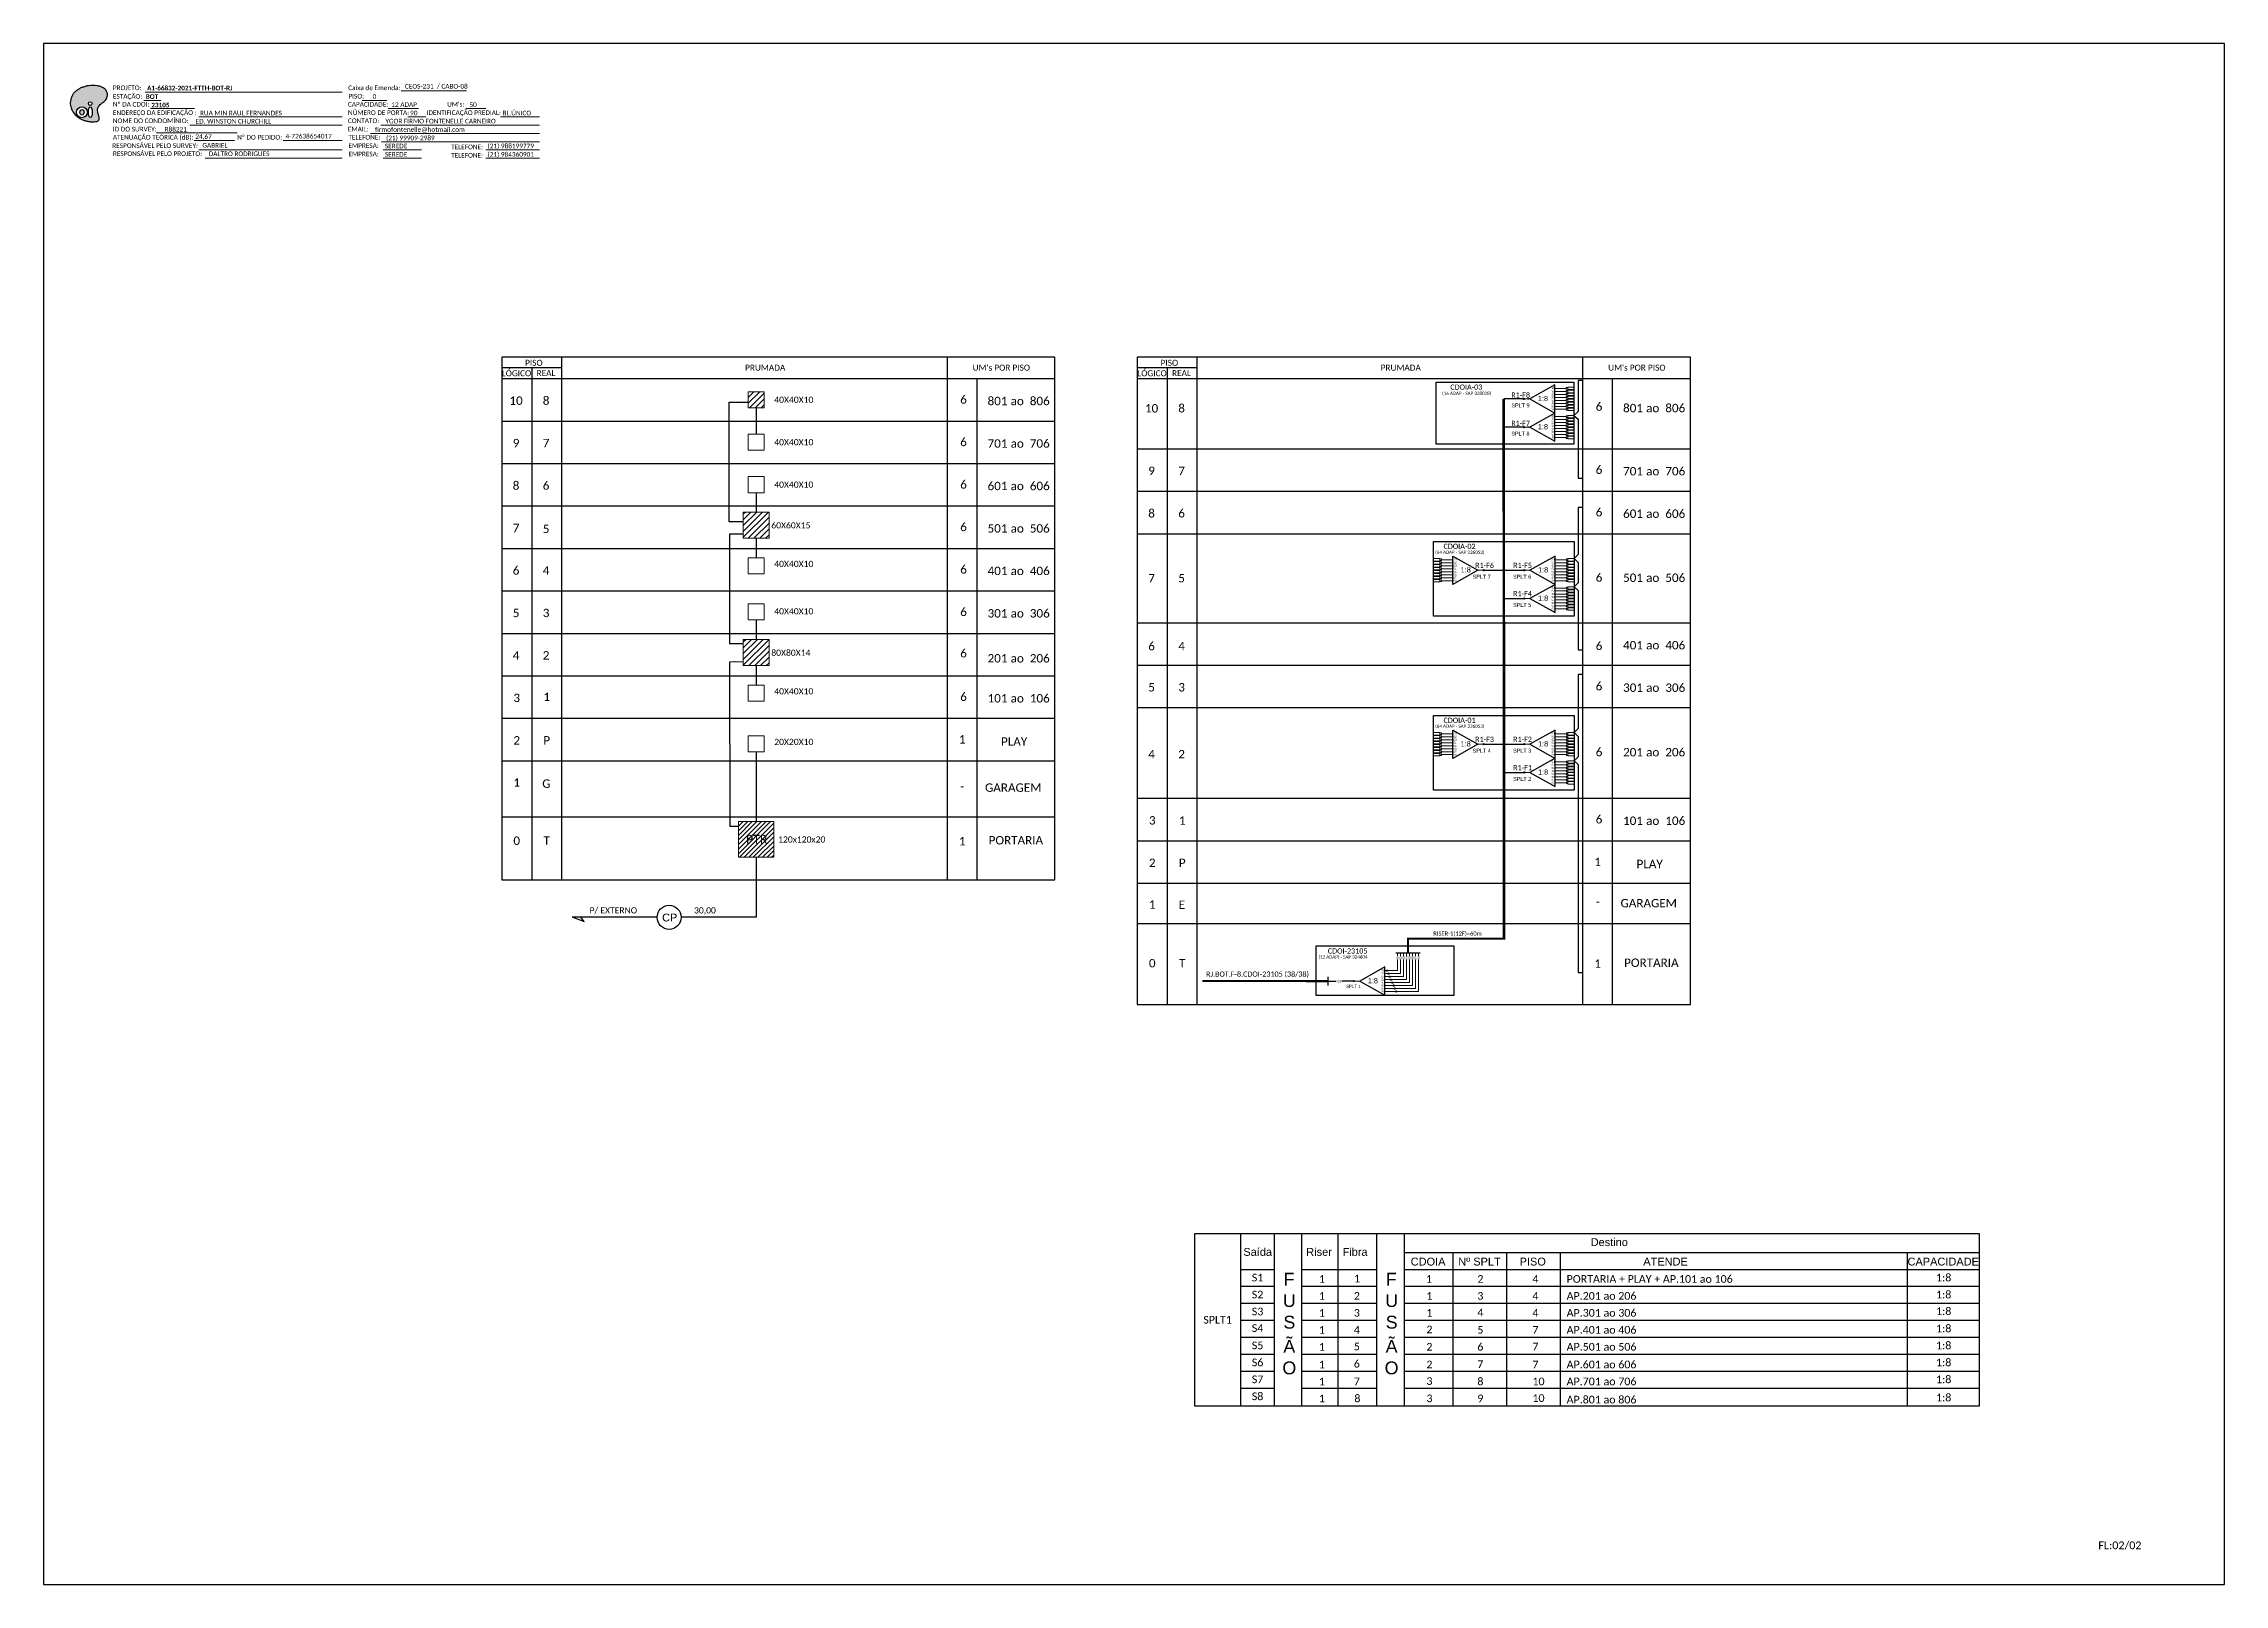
# Model space of a CAD drawing. Header units: metres. Extents: x -1286 to 415, y -500 to 94.
# Drawn here: x -426 to 415, y -500 to 94 of the extents above; entities that cross this region are included whole.
import ezdxf
from ezdxf.enums import TextEntityAlignment as Align

# ---------------------------------------------------------------- set-up
doc = ezdxf.new("R2010")
doc.units = ezdxf.units.M
doc.layers.add('10.1-Caixas Subterrâneas', color=5, linetype='Continuous')
doc.styles.add('ARIAL', font='arial.ttf')
doc.styles.add('WMF-Calibri0', font='calibri.ttf')
doc.styles.add('WMF-Calibri1', font='calibrib.ttf')
pattern_1 = [(45, (-5708.7246, 3131.9679), (-1.122532, 1.122532), [])]

# ---------------------------------------------------------------- blocks, each defined once
blk = doc.blocks.new('SPLT_1-8_DIV_DIR')
h = blk.add_hatch(color=3)
h.dxf.hatch_style = 1
edge = h.paths.add_edge_path()
edge.add_arc((12.77, 4.04), 0.242, 0, 360)
h = blk.add_hatch(color=3)
h.dxf.hatch_style = 1
edge = h.paths.add_edge_path()
edge.add_arc((13.27, 2.88), 0.242, 0, 360)
h = blk.add_hatch(color=3)
h.dxf.hatch_style = 1
edge = h.paths.add_edge_path()
edge.add_arc((13.77, 1.73), 0.242, 0, 360)
h = blk.add_hatch(color=3)
h.dxf.hatch_style = 1
edge = h.paths.add_edge_path()
edge.add_arc((14.27, 0.58), 0.242, 0, 360)
h = blk.add_hatch(color=3)
h.dxf.hatch_style = 1
edge = h.paths.add_edge_path()
edge.add_arc((14.77, -0.58), 0.242, 0, 360)
h = blk.add_hatch(color=3)
h.dxf.hatch_style = 1
edge = h.paths.add_edge_path()
edge.add_arc((15.27, -1.73), 0.242, 0, 360)
h = blk.add_hatch(color=3)
h.dxf.hatch_style = 1
edge = h.paths.add_edge_path()
edge.add_arc((15.77, -2.88), 0.242, 0, 360)
h = blk.add_hatch(color=3)
h.dxf.hatch_style = 1
edge = h.paths.add_edge_path()
edge.add_arc((16.27, -4.04), 0.242, 0, 360)
at = {"color": 1, "lineweight": 0}
blk.add_lwpolyline([(2.22, 0), (0, 0)], dxfattribs=at)
at = {"color": 1}
blk.add_lwpolyline([(11.89, 5.45), (2.22, 0), (11.89, -5.45), (11.89, 5.45)], dxfattribs=at)
at = {"color": 7, "lineweight": 0}
for points in [[(12.77, 4.04), (11.89, 4.04)], [(11.89, 2.88), (13.27, 2.88)], [(11.89, 1.73), (13.77, 1.73)], [(11.89, 0.58), (14.27, 0.58)], [(11.89, -0.58), (14.77, -0.58)], [(11.89, -1.73), (15.27, -1.73)], [(11.89, -2.88), (15.77, -2.88)], [(11.89, -4.04), (16.27, -4.04)]]:
    blk.add_lwpolyline(points, dxfattribs=at)
at = {"color": 3}
for centre in [(12.77, 4.04), (13.27, 2.88), (13.77, 1.73), (14.27, 0.58), (14.77, -0.58), (15.27, -1.73), (15.77, -2.88), (16.27, -4.04)]:
    blk.add_circle(centre, 0.242, dxfattribs=at)
at = {"color": 1, "style": 'ARIAL'}
for s, height, p in [('1:8', 2, (5.35, -0.85)), ('S1', 0.75, (10.52, 3.77)), ('S2', 0.75, (10.52, 2.58)), ('S3', 0.75, (10.52, 1.37)), ('S4', 0.75, (10.52, 0.19)), ('S5', 0.75, (10.52, -1.02)), ('S6', 0.75, (10.52, -2.14)), ('S7', 0.75, (10.52, -3.24)), ('S8', 0.75, (10.52, -4.36))]:
    blk.add_text(s, height=height, dxfattribs=at).set_placement(p)
blk = doc.blocks.new('SPLT_1-8_SC-APC')
at = {"color": 1, "lineweight": 0}
blk.add_lwpolyline([(-17.04, -7.55), (-19.26, -7.55)], dxfattribs=at)
at = {"color": 1}
blk.add_lwpolyline([(-7.37, -2.1), (-17.04, -7.55), (-7.37, -13), (-7.37, -2.1)], dxfattribs=at)
at = {"color": 3, "lineweight": 0}
for points in [[(-2.99, -3.51), (-7.37, -3.51)], [(-7.37, -4.66), (-2.99, -4.66)], [(-7.37, -5.82), (-2.99, -5.82)], [(-7.37, -6.97), (-2.99, -6.97)], [(-7.37, -8.12), (-2.99, -8.12)], [(-2.41, -3.02), (-2.41, -4)], [(-2.41, -3.02), (0, -3.02)], [(-2.41, -4), (0, -4)], [(-2.41, -4.17), (-2.41, -5.16)], [(-2.41, -4.17), (0, -4.17)], [(-2.41, -5.16), (0, -5.16)], [(-2.41, -5.32), (-2.41, -6.31)], [(-2.41, -5.32), (0, -5.32)], [(-2.41, -6.31), (0, -6.31)], [(-2.41, -6.48), (-2.41, -7.46)], [(-2.41, -6.48), (0, -6.48)], [(-2.41, -7.46), (0, -7.46)], [(-2.41, -7.63), (-2.41, -8.62)], [(-2.41, -7.63), (0, -7.63)], [(-7.37, -9.28), (-2.99, -9.28)], [(-7.37, -10.43), (-2.99, -10.43)], [(-7.37, -11.58), (-2.99, -11.58)], [(-2.41, -8.62), (0, -8.62)], [(-2.41, -8.78), (-2.41, -9.77)], [(-2.41, -8.78), (0, -8.78)], [(-2.41, -9.77), (0, -9.77)], [(-2.41, -9.94), (-2.41, -10.92)], [(-2.41, -9.94), (0, -9.94)], [(-2.41, -10.92), (0, -10.92)], [(-2.41, -11.09), (-2.41, -12.08)], [(-2.41, -11.09), (0, -11.09)], [(-2.41, -12.08), (0, -12.08)]]:
    blk.add_lwpolyline(points, dxfattribs=at)
for points in [[(-2.99, -3.22), (-2.41, -3.22), (-2.41, -3.8), (-2.99, -3.8)], [(-2.99, -4.38), (-2.41, -4.38), (-2.41, -4.95), (-2.99, -4.95)], [(-2.99, -5.53), (-2.41, -5.53), (-2.41, -6.1), (-2.99, -6.1)], [(-2.99, -6.68), (-2.41, -6.68), (-2.41, -7.26), (-2.99, -7.26)], [(-2.99, -7.84), (-2.41, -7.84), (-2.41, -8.41), (-2.99, -8.41)], [(-2.99, -8.99), (-2.41, -8.99), (-2.41, -9.56), (-2.99, -9.56)], [(-2.99, -10.14), (-2.41, -10.14), (-2.41, -10.72), (-2.99, -10.72)], [(-2.99, -11.3), (-2.41, -11.3), (-2.41, -11.87), (-2.99, -11.87)]]:
    blk.add_lwpolyline(points, close=True, dxfattribs=at)
at = {"color": 1, "style": 'ARIAL'}
for s, height, p in [('1:8', 2, (-13.91, -8.4)), ('S1', 0.75, (-8.74, -3.78)), ('S2', 0.75, (-8.74, -4.97)), ('S3', 0.75, (-8.74, -6.18)), ('S4', 0.75, (-8.74, -7.36)), ('S5', 0.75, (-8.74, -8.57)), ('S6', 0.75, (-8.74, -9.69)), ('S7', 0.75, (-8.74, -10.78)), ('S8', 0.75, (-8.74, -11.9))]:
    blk.add_text(s, height=height, dxfattribs=at).set_placement(p)
blk = doc.blocks.new('SPLITTER_')
blk.add_point((0, 0))
at = {"style": 'ARIAL', "flags": 4}
blk.add_attdef('SPLT', (0, -3.26), '', height=1.5, dxfattribs=at)
blk = doc.blocks.new('SPLT_1-8_SC-APC_ESQ')
at = {"color": 3, "lineweight": 0}
for points in [[(2.41, -3.02), (0, -3.02)], [(2.41, -4), (0, -4)], [(2.41, -4.17), (0, -4.17)], [(2.41, -5.16), (0, -5.16)], [(2.41, -5.32), (0, -5.32)], [(2.41, -6.31), (0, -6.31)], [(2.41, -6.48), (0, -6.48)], [(2.41, -7.46), (0, -7.46)], [(2.41, -7.63), (0, -7.63)], [(2.41, -3.02), (2.41, -4)], [(2.41, -4.17), (2.41, -5.16)], [(2.41, -5.32), (2.41, -6.31)], [(2.41, -6.48), (2.41, -7.46)], [(2.41, -7.63), (2.41, -8.62)], [(2.99, -3.51), (7.37, -3.51)], [(7.37, -4.66), (2.99, -4.66)], [(7.37, -5.82), (2.99, -5.82)], [(7.37, -6.97), (2.99, -6.97)], [(7.37, -8.12), (2.99, -8.12)], [(2.41, -8.62), (0, -8.62)], [(2.41, -8.78), (0, -8.78)], [(2.41, -9.77), (0, -9.77)], [(2.41, -9.94), (0, -9.94)], [(2.41, -10.92), (0, -10.92)], [(2.41, -11.09), (0, -11.09)], [(2.41, -12.08), (0, -12.08)], [(2.41, -8.78), (2.41, -9.77)], [(2.41, -9.94), (2.41, -10.92)], [(2.41, -11.09), (2.41, -12.08)], [(7.37, -9.28), (2.99, -9.28)], [(7.37, -10.43), (2.99, -10.43)], [(7.37, -11.58), (2.99, -11.58)]]:
    blk.add_lwpolyline(points, dxfattribs=at)
for points in [[(2.99, -3.22), (2.41, -3.22), (2.41, -3.8), (2.99, -3.8)], [(2.99, -4.38), (2.41, -4.38), (2.41, -4.95), (2.99, -4.95)], [(2.99, -5.53), (2.41, -5.53), (2.41, -6.1), (2.99, -6.1)], [(2.99, -6.68), (2.41, -6.68), (2.41, -7.26), (2.99, -7.26)], [(2.99, -7.84), (2.41, -7.84), (2.41, -8.41), (2.99, -8.41)], [(2.99, -8.99), (2.41, -8.99), (2.41, -9.56), (2.99, -9.56)], [(2.99, -10.14), (2.41, -10.14), (2.41, -10.72), (2.99, -10.72)], [(2.99, -11.3), (2.41, -11.3), (2.41, -11.87), (2.99, -11.87)]]:
    blk.add_lwpolyline(points, close=True, dxfattribs=at)
at = {"color": 1}
blk.add_lwpolyline([(7.37, -2.1), (17.04, -7.55), (7.37, -13), (7.37, -2.1)], dxfattribs=at)
at = {"color": 1, "lineweight": 0}
blk.add_lwpolyline([(17.04, -7.55), (19.26, -7.55)], dxfattribs=at)
at = {"color": 1, "style": 'ARIAL'}
for s, height, p in [('S5', 0.75, (7.55, -8.57)), ('S3', 0.75, (7.55, -6.18)), ('S4', 0.75, (7.55, -7.36)), ('S2', 0.75, (7.56, -4.97)), ('S1', 0.75, (7.7, -3.78)), ('1:8', 2, (10.45, -8.4)), ('S6', 0.75, (7.55, -9.69)), ('S7', 0.75, (7.55, -10.78)), ('S8', 0.75, (7.55, -11.9))]:
    blk.add_text(s, height=height, dxfattribs=at).set_placement(p)
blk = doc.blocks.new('OI')
h = blk.add_hatch(color=40)
edge = h.paths.add_edge_path()
edge.add_spline(control_points=[(4.35, -0.67), (3.92, -0.99), (3.26, -1.5), (2.81, -2.59), (2.9, -3.5), (3.06, -4.27), (3.31, -4.85), (3.37, -5.39), (3.4, -5.88), (3.2, -6.4), (2.54, -6.61), (1.65, -6.63), (0.55, -6.67), (-0.56, -6.42), (-1.61, -6.14), (-2.77, -5.61), (-3.92, -4.77), (-4.89, -3.7), (-5.34, -2.65), (-5.6, -1.94), (-5.85, -0.96), (-5.71, 0.47), (-5.1, 2.02), (-4.14, 3.02), (-3.3, 3.61), (-2.37, 4.16), (-1.36, 4.44), (-0.56, 4.7), (0.79, 4.85), (2.24, 4.97), (3.79, 4.57), (4.67, 4.21), (5.44, 3.65), (5.76, 2.99), (6.03, 2.21), (6.01, 1.46), (5.72, 0.64), (5.31, 0.08), (4.88, -0.38), (4.51, -0.55), (4.35, -0.67)], knot_values=[0, 0, 0, 0, 1.60434, 2.417191, 3.427595, 4.282808, 4.776746, 5.304182, 5.888771, 6.258406, 6.858137, 7.79129, 8.986195, 10.124242, 11.187857, 12.242908, 13.953784, 15.414161, 16.515391, 17.349188, 17.675853, 19.552021, 21.515531, 22.568638, 23.63245, 24.621084, 25.782718, 26.745347, 27.142653, 29.870543, 31.004649, 31.921532, 32.709589, 33.801391, 34.042471, 35.192333, 35.971461, 36.628871, 37.254359, 37.836911, 37.836911, 37.836911, 37.836911], degree=3, periodic=0)
h.paths.add_polyline_path([(1.13, -0.87, -1), (-0.04, -0.87, -1)], flags=16)
edge = h.paths.add_edge_path(flags=16)
edge.add_ellipse((0.56, -3.59), major_axis=(-0.02, 1.71), ratio=0.361305, start_angle=0, end_angle=360)
h.paths.add_polyline_path([(-0.36, -3.62, -1), (-3.8, -3.62, -1)], flags=16)
edge = h.paths.add_edge_path(flags=0)
edge.add_ellipse((-2.08, -3.62), major_axis=(0, 0.885), ratio=0.758294, start_angle=0, end_angle=360)
at = {"color": 40}
for centre, radius in [((-2.08, -3.62), 1.72), ((0.54, -0.87), 0.587)]:
    blk.add_circle(centre, radius, dxfattribs=at)
blk.add_ellipse((-2.08, -3.62), major_axis=(0, 0.885), ratio=0.758294, start_param=-3.141592653589792, end_param=3.141592653589792, dxfattribs=at)
blk.add_ellipse((0.56, -3.59), major_axis=(-0.02, 1.71), ratio=0.361305, dxfattribs=at)
at = {"color": 40, "start_tangent": (-0.800898, -0.598801), "end_tangent": (-0.800898, -0.598801)}
blk.add_spline([(4.35, -0.67), (3.2, -1.78), (2.9, -2.54), (2.92, -3.55), (3.12, -4.38), (3.28, -4.85), (3.37, -5.37), (3.35, -5.95), (3.2, -6.29), (2.66, -6.55), (1.73, -6.63), (0.54, -6.62), (-0.58, -6.41), (-1.6, -6.11), (-2.56, -5.67), (-3.95, -4.67), (-4.89, -3.56), (-5.37, -2.56), (-5.64, -1.78), (-5.72, -1.46), (-5.63, 0.42), (-4.84, 2.22), (-4.13, 2.99), (-3.27, 3.62), (-2.4, 4.09), (-1.3, 4.47), (-0.37, 4.72), (0.02, 4.77), (2.75, 4.8), (3.85, 4.53), (4.69, 4.16), (5.31, 3.68), (5.85, 2.73), (5.93, 2.5), (5.94, 1.35), (5.67, 0.62), (5.29, 0.08), (4.84, -0.36), (4.35, -0.67)], degree=3, dxfattribs=at)

msp = doc.modelspace()

# ---------------------------------------------------------------- hatches: boundary and pattern name
h = msp.add_hatch()
h.set_pattern_fill('LINE', color=1, scale=0.5, angle=45)
h.paths.add_polyline_path([(-148.31, -39.99), (-154.44, -39.99), (-154.44, -46.2), (-148.31, -46.2)])
h = msp.add_hatch(color=3)
h.dxf.hatch_style = 1
edge = h.paths.add_edge_path()
edge.add_arc((144.79, -42.76), 0.256, 0, 360)
h = msp.add_hatch(color=3)
h.dxf.hatch_style = 1
edge = h.paths.add_edge_path()
edge.add_arc((144.79, -53.66), 0.256, 0, 360)
h = msp.add_hatch()
h.set_pattern_fill('LINE', color=1, scale=0.5, angle=45)
h.set_pattern_definition(pattern_1)
h.paths.add_polyline_path([(-156.33, -96.46), (-146.42, -96.46), (-146.42, -86.42), (-156.33, -86.42)])
h = msp.add_hatch(color=3)
h.dxf.hatch_style = 1
edge = h.paths.add_edge_path()
edge.add_arc((129.14, -108.82), 0.256, 0, 360)
h = msp.add_hatch(color=3)
h.dxf.hatch_style = 1
edge = h.paths.add_edge_path()
edge.add_arc((144.86, -108.82), 0.256, 0, 360)
h = msp.add_hatch(color=3)
h.dxf.hatch_style = 1
edge = h.paths.add_edge_path()
edge.add_arc((144.86, -119.72), 0.256, 0, 360)
h = msp.add_hatch()
h.set_pattern_fill('LINE', color=1, scale=0.5, angle=45)
h.set_pattern_definition(pattern_1)
h.paths.add_polyline_path([(-156.33, -145.58), (-146.42, -145.58), (-146.42, -135.54), (-156.33, -135.54)])
h = msp.add_hatch(color=3)
h.dxf.hatch_style = 1
edge = h.paths.add_edge_path()
edge.add_arc((129.14, -175.89), 0.256, 0, 360)
h = msp.add_hatch(color=3)
h.dxf.hatch_style = 1
edge = h.paths.add_edge_path()
edge.add_arc((144.86, -175.89), 0.256, 0, 360)
h = msp.add_hatch(color=3)
h.dxf.hatch_style = 1
edge = h.paths.add_edge_path()
edge.add_arc((144.86, -186.79), 0.256, 0, 360)
h = msp.add_hatch()
h.set_pattern_fill('ANSI31', color=1, scale=10, style=0)
h.set_pattern_definition([(45, (-769.779, -603.4579), (-0.8838835, 0.8838835), [])])
h.paths.add_polyline_path([(-158.16, -219.49), (-144.59, -219.49), (-144.59, -205.74), (-158.16, -205.74)])
h.paths.add_polyline_path([(-156.16, -215.14), (-146.07, -215.14), (-146.07, -209.99), (-156.16, -209.99)], flags=24)
h = msp.add_hatch(color=3)
h.dxf.hatch_style = 1
edge = h.paths.add_edge_path()
edge.add_arc((79.17, -267.24), 0.205, 0, 360)

# ---------------------------------------------------------------- linework, layer by layer
for p, q in [((17.85, -364.56), (320.23, -364.56)), ((17.85, -431.14), (17.85, -364.56)), ((35.42, -364.56), (35.42, -431.14)), ((48.4, -364.56), (48.4, -431.14)), ((59.07, -431.14), (59.07, -364.56)), ((72.99, -364.56), (72.99, -431.14)), ((87.84, -364.56), (87.84, -431.14)), ((98.52, -364.56), (98.52, -431.14)), ((320.23, -364.56), (320.23, -431.14)), ((35.42, -378.36), (48.4, -378.36)), ((59.07, -378.36), (87.84, -378.36)), ((98.52, -371.83), (320.23, -371.83)), ((98.52, -378.36), (320.23, -378.36)), ((117.31, -371.83), (117.31, -431.14)), ((138.02, -371.83), (138.02, -431.14)), ((158.7, -371.83), (158.7, -431.14)), ((292.57, -371.83), (292.57, -431.14)), ((35.42, -384.9), (48.4, -384.9)), ((59.07, -384.9), (87.84, -384.9)), ((98.52, -384.9), (320.23, -384.9)), ((35.42, -391.44), (48.4, -391.44)), ((59.07, -391.44), (87.84, -391.44)), ((98.52, -391.44), (320.23, -391.44)), ((35.42, -397.98), (48.4, -397.98)), ((59.07, -397.98), (87.84, -397.98)), ((98.52, -397.98), (320.23, -397.98)), ((35.42, -404.52), (48.4, -404.52)), ((35.42, -411.06), (48.4, -411.06)), ((59.07, -404.52), (87.84, -404.52)), ((59.07, -411.06), (87.84, -411.06)), ((98.52, -404.52), (320.23, -404.52)), ((98.52, -411.06), (320.23, -411.06)), ((35.42, -417.6), (48.4, -417.6)), ((59.07, -417.6), (87.84, -417.6)), ((98.52, -417.6), (320.23, -417.6)), ((35.42, -424.13), (48.4, -424.13)), ((59.07, -424.13), (87.84, -424.13)), ((98.52, -424.13), (320.23, -424.13)), ((320.23, -431.14), (17.85, -431.14))]:
    msp.add_line(p, q)
msp.add_lwpolyline([(-426.16, -499.81), (414.84, -499.81), (414.84, 94.19), (-426.16, 94.19)], close=True)
at = {"color": 7, "lineweight": 0}
for points in [[(-288.24, 76.01), (-263.11, 76.01)], [(-387.57, 72.24), (-381.02, 72.24)], [(-387.05, 75.52), (-311.08, 75.52)], [(-384.91, 69.17), (-367.93, 69.17)], [(-303.28, 72.28), (-293.8, 72.28)], [(-293.23, 69.17), (-281.62, 69.17)], [(-263.29, 69.17), (-255.63, 69.17)], [(-382.59, 59.75), (-351.54, 59.75)], [(-369.75, 62.82), (-311.08, 62.82)], [(-366.34, 65.93), (-311.08, 65.93)], [(-300.16, 59.58), (-234.89, 59.58)], [(-296.12, 62.82), (-234.89, 62.82)], [(-285.65, 65.93), (-278.7, 65.93)], [(-249.95, 65.93), (-234.92, 65.93)], [(-368.05, 56.79), (-352.54, 56.79)], [(-366.34, 53.23), (-311.08, 53.23)], [(-333.82, 56.79), (-311.06, 56.79)], [(-295.87, 56.34), (-234.89, 56.34)], [(-295.26, 53.23), (-280.46, 53.23)], [(-255.66, 53.23), (-234.89, 53.23)], [(-363.85, 49.99), (-311.08, 49.99)], [(-295.26, 49.99), (-280.46, 49.99)], [(-255.66, 49.99), (-234.89, 49.99)]]:
    msp.add_lwpolyline(points, dxfattribs=at)
at = {"color": 0}
for points in [[(-36.18, -26.7), (-249.5, -26.7)], [(-226.35, -30.82), (-249.5, -30.82)], [(208.9, -26.7), (-4.42, -26.7)], [(18.73, -30.82), (-4.42, -30.82)]]:
    msp.add_lwpolyline(points, dxfattribs=at)
for points in [[(-249.5, -26.7), (-249.5, -34.93)], [(-237.92, -30.82), (-237.92, -34.93)], [(-226.35, -34.93), (-226.35, -26.7)], [(-77.77, -26.7), (-77.77, -34.93)], [(-36.18, -34.93), (-36.18, -26.7)], [(-4.42, -26.7), (-4.42, -34.93)], [(7.16, -30.82), (7.16, -34.93)], [(18.73, -34.93), (18.73, -26.7)], [(167.31, -26.7), (167.31, -34.93)], [(208.9, -34.93), (208.9, -26.7)], [(-249.5, -34.93), (-36.18, -34.93)], [(-249.5, -34.93), (-36.18, -34.93)], [(-249.5, -34.93), (-36.18, -34.93)], [(-249.5, -34.93), (-249.5, -228.25), (-36.18, -228.25), (-36.18, -34.93)], [(-249.5, -34.93), (-36.18, -34.93)], [(-249.5, -34.93), (-36.18, -34.93)], [(-249.5, -34.93), (-36.18, -34.93)], [(-237.92, -34.93), (-237.92, -228.25)], [(-226.35, -228.25), (-226.35, -34.93)], [(-77.77, -34.93), (-77.77, -228.25)], [(-66.2, -228.25), (-66.2, -34.93)], [(-4.42, -34.93), (208.9, -34.93)], [(-4.42, -34.93), (208.9, -34.93)], [(-4.42, -34.93), (208.9, -34.93)], [(-4.42, -34.93), (-4.42, -276.25), (208.9, -276.25), (208.9, -34.93)], [(-4.42, -34.93), (208.9, -34.93)], [(-4.42, -34.93), (208.9, -34.93)], [(-4.42, -34.93), (208.9, -34.93)], [(7.16, -34.93), (7.16, -276.25)], [(18.73, -276.25), (18.73, -34.93)], [(167.31, -34.93), (167.31, -276.25)], [(178.88, -276.25), (178.88, -34.93)], [(-249.5, -51.3), (-36.18, -51.3)], [(-249.5, -51.3), (-36.18, -51.3)], [(-249.5, -51.3), (-36.18, -51.3)], [(-4.42, -62), (208.9, -62)], [(-4.42, -62), (208.9, -62)], [(-4.42, -62), (208.9, -62)], [(-249.5, -67.67), (-36.18, -67.67)], [(-249.5, -67.67), (-36.18, -67.67)], [(-249.5, -84.04), (-36.18, -84.04)], [(-4.42, -78.37), (208.9, -78.37)], [(-4.42, -78.37), (208.9, -78.37)], [(-249.5, -100.42), (-36.18, -100.42)], [(-4.42, -94.74), (208.9, -94.74)], [(-249.5, -116.79), (-36.18, -116.79)], [(-249.5, -133.16), (-36.18, -133.16)], [(-4.42, -129.07), (208.9, -129.07)], [(-249.5, -149.53), (-36.18, -149.53)], [(-4.42, -145.44), (208.9, -145.44)], [(-249.5, -165.9), (-36.18, -165.9)], [(-4.42, -161.81), (208.9, -161.81)], [(-249.5, -182.28), (-36.18, -182.28)], [(-4.42, -196.75), (208.9, -196.75)], [(-249.5, -203.93), (-36.18, -203.93)], [(-4.42, -213.12), (208.9, -213.12)], [(-4.42, -229.49), (208.9, -229.49)], [(-4.42, -244.98), (208.9, -244.98)]]:
    msp.add_lwpolyline(points)
at = {"color": 1, "lineweight": 0}
for points in [[(-148.31, -39.99), (-154.44, -39.99), (-154.44, -46.2), (-148.31, -46.2)], [(-146.42, -86.42), (-156.33, -86.42), (-156.33, -96.46), (-146.42, -96.46)], [(-146.42, -135.54), (-156.33, -135.54), (-156.33, -145.58), (-146.42, -145.58)], [(-158.16, -205.74), (-144.59, -205.74), (-144.59, -219.49), (-158.16, -219.49)]]:
    msp.add_lwpolyline(points, close=True, dxfattribs=at)
at = {"color": 1}
for points in [[(110.9, -36.33), (164.02, -36.33), (164.02, -60.23), (110.9, -60.23)], [(109.88, -97.77), (164.12, -97.77), (164.12, -126.59), (109.88, -126.59)], [(109.88, -164.84), (164.12, -164.84), (164.12, -193.66), (109.88, -193.66)], [(64.56, -253.69), (117.69, -253.69), (117.69, -272.8), (64.56, -272.8)]]:
    msp.add_lwpolyline(points, close=True, dxfattribs=at)
at = {"color": 3}
for points in [[(167.25, -35.66), (165.6, -35.66), (165.59, -36.72), (165.59, -36.72), (165.59, -36.72), (165.59, -47.62), (164.02, -49.13), (165.59, -50.64), (165.59, -73.33), (167.24, -73.33)], [(-156.33, -90.23), (-161.73, -90.23), (-161.73, -44.04), (-154.44, -44.04)], [(-151.37, -46.2), (-151.37, -56.36)], [(-151.37, -78.86), (-151.37, -86.42)], [(167.31, -84.67), (165.66, -84.67), (165.65, -102.78), (164.09, -104.29), (165.65, -105.8), (165.65, -113.68), (164.09, -115.19), (165.65, -116.7), (165.65, -139.49), (167.31, -139.49)], [(-156.33, -94.88), (-161.69, -94.88), (-161.68, -137.13), (-156.33, -137.1)], [(-151.37, -96.46), (-151.37, -104.03)], [(-151.37, -127.89), (-151.37, -135.45)], [(-156.33, -144.18), (-161.68, -144.27), (-161.49, -207.49), (-158.16, -207.49)], [(-151.37, -145.58), (-151.37, -153.14)], [(167.31, -149.05), (165.66, -149.05), (165.65, -169.86), (164.09, -171.36), (165.65, -172.87), (165.65, -180.75), (164.09, -182.26), (165.65, -183.77), (165.65, -263.87), (167.31, -263.87)], [(-151.37, -178.86), (-151.37, -205.74)], [(69.19, -267.24), (72.28, -267.24)], [(79.17, -267.24), (74.43, -267.24)]]:
    msp.add_lwpolyline(points, dxfattribs=at)
at = {"color": 5}
msp.add_lwpolyline([(100.01, -256.29, 0.8, 0.8, 0), (100.01, -250.82, 0.8, 0.8, 0), (137.06, -250.82, 1, 1, 0), (136.92, -42.76, 0, 0, 0)], format="xyseb", dxfattribs=at)
for points in [[(144.76, -42.76), (136.92, -42.76)], [(144.76, -53.66), (136.92, -53.66)], [(129.14, -108.82), (144.83, -108.82)], [(136.99, -119.72), (144.83, -119.72)], [(129.14, -175.89), (144.83, -175.89)], [(136.99, -186.79), (144.83, -186.79)], [(95.25, -256.29), (104.74, -256.29)]]:
    msp.add_lwpolyline(points, dxfattribs=at)
at = {"lineweight": 0}
for points in [[(-148.31, -56.36), (-154.44, -56.36), (-154.44, -62.57), (-148.31, -62.57)], [(-148.31, -72.73), (-154.44, -72.73), (-154.44, -78.95), (-148.31, -78.95)], [(-148.31, -104.03), (-154.44, -104.03), (-154.44, -110.24), (-148.31, -110.24)], [(-148.31, -121.76), (-154.44, -121.76), (-154.44, -127.97), (-148.31, -127.97)], [(-148.31, -153.14), (-154.44, -153.14), (-154.44, -159.36), (-148.31, -159.36)], [(-148.31, -172.65), (-154.44, -172.65), (-154.44, -178.86), (-148.31, -178.86)]]:
    msp.add_lwpolyline(points, close=True, dxfattribs=at)
at = {"color": 1}
for points in [[(-151.37, -219.49), (-151.37, -242.64), (-180.31, -242.64)], [(-189.56, -242.64), (-222.32, -242.64)], [(-222.11, -242.64), (-217.69, -244.23)], [(-217.69, -244.23), (-219.1, -242.4)], [(69.19, -268.87), (69.19, -265.61)]]:
    msp.add_lwpolyline(points, dxfattribs=at)
at = {"color": 5, "lineweight": 0}
for points in [[(95.95, -259.03), (95.95, -263.2), (92.18, -263.2)], [(92.68, -264.35), (97.1, -264.35), (97.1, -259)], [(93.18, -265.51), (98.26, -265.51), (98.26, -259)], [(93.68, -266.66), (99.42, -266.66), (99.42, -259)], [(94.18, -267.81), (100.57, -267.81), (100.57, -259)], [(94.68, -268.97), (101.73, -268.97), (101.73, -259)], [(95.18, -270.12), (102.89, -270.12), (102.89, -259)], [(95.68, -271.27), (104.05, -271.27), (104.05, -259)], [(95.95, -256.29), (95.95, -257.61)], [(97.11, -256.29), (97.11, -257.57)], [(98.26, -256.29), (98.26, -257.58)], [(99.42, -256.29), (99.42, -257.57)], [(100.58, -256.29), (100.58, -257.57)], [(101.73, -256.29), (101.73, -257.58)], [(102.89, -256.29), (102.89, -257.57)], [(104.05, -256.29), (104.05, -257.57)]]:
    msp.add_lwpolyline(points, dxfattribs=at)
at = {"color": 1, "const_width": 0.8}
msp.add_lwpolyline([(20.73, -267.23), (69.19, -267.24)], dxfattribs=at)
at = {"color": 3}
for centre, radius in [((144.79, -42.76), 0.256), ((144.79, -53.66), 0.256), ((129.14, -108.82), 0.256), ((144.86, -108.82), 0.256), ((144.86, -119.72), 0.256), ((129.14, -175.89), 0.256), ((144.86, -175.89), 0.256), ((144.86, -186.79), 0.256), ((79.17, -267.24), 0.205), ((79.17, -267.24), 0.205)]:
    msp.add_circle(centre, radius, dxfattribs=at)
at = {"color": 5}
msp.add_circle((-184.94, -242.64), 4.63, dxfattribs=at)

# ---------------------------------------------------------------- block references
at = {"color": 7, "xscale": 1.213923925163967, "yscale": 1.213923925163967, "zscale": 1.213923925163967, "rotation": 0.1532896023949059}
msp.add_blockref('OI', (-408.85, 72.14), dxfattribs=at)
at = {"color": 3}
for p in [(164.02, -35.21), (164.02, -46.11), (164.09, -101.27), (164.09, -112.17), (164.09, -168.35), (164.09, -179.24)]:
    msp.add_blockref('SPLT_1-8_SC-APC', p, dxfattribs=at)
ref = msp.add_blockref('SPLITTER_', (146.41, -42.76), dxfattribs=dict(xscale=-1))
ref.add_attrib('SPLT', 'SPLT 9', (139.88, -46.02), dxfattribs={"height": 1.5, "style": 'ARIAL'})
ref = msp.add_blockref('SPLITTER_', (146.41, -53.66), dxfattribs=dict(xscale=-1))
ref.add_attrib('SPLT', 'SPLT 8', (139.88, -56.92), dxfattribs={"height": 1.5, "style": 'ARIAL'})
for name, p in [('SPLT_1-8_SC-APC_ESQ', (109.88, -101.27)), ('SPLT_1-8_SC-APC_ESQ', (109.88, -168.35)), ('SPLT_1-8_DIV_DIR', (79.17, -267.24))]:
    msp.add_blockref(name, p)
ref = msp.add_blockref('SPLITTER_', (126.91, -108.81))
ref.add_attrib('SPLT', 'SPLT 7', (124.94, -112.07), dxfattribs={"height": 1.5, "style": 'ARIAL'})
ref = msp.add_blockref('SPLITTER_', (147.06, -108.81), dxfattribs=dict(xscale=-1))
ref.add_attrib('SPLT', 'SPLT 6', (140.53, -112.07), dxfattribs={"height": 1.5, "style": 'ARIAL'})
ref = msp.add_blockref('SPLITTER_', (147.06, -119.71), dxfattribs=dict(xscale=-1))
ref.add_attrib('SPLT', 'SPLT 5', (140.53, -122.97), dxfattribs={"height": 1.5, "style": 'ARIAL'})
ref = msp.add_blockref('SPLITTER_', (126.91, -175.88))
ref.add_attrib('SPLT', 'SPLT 4', (124.94, -179.14), dxfattribs={"height": 1.5, "style": 'ARIAL'})
ref = msp.add_blockref('SPLITTER_', (147.06, -175.88), dxfattribs=dict(xscale=-1))
ref.add_attrib('SPLT', 'SPLT 3', (140.53, -179.14), dxfattribs={"height": 1.5, "style": 'ARIAL'})
ref = msp.add_blockref('SPLITTER_', (147.06, -186.78), dxfattribs=dict(xscale=-1))
ref.add_attrib('SPLT', 'SPLT 2', (140.53, -190.04), dxfattribs={"height": 1.5, "style": 'ARIAL'})

# ---------------------------------------------------------------- texts
at = {"color": 7, "lineweight": 0, "style": 'WMF-Calibri0'}
for s, height, p in [('PROJETO:', 1.793, (-399.45, 76.26)), ('Caixa de Emenda:', 1.7927, (-308.7, 76.26)), ('ESTAÇÃO:', 1.793, (-399.45, 72.98)), ('Nº DA CDOI:', 1.7927, (-399.45, 69.91)), ('ENDEREÇO DA EDIFICAÇÃO :', 1.7927, (-399.45, 66.68)), ('CAPACIDADE:', 1.7927, (-308.8, 69.91)), ('NÚMERO DE PORTA:', 1.7927, (-308.8, 66.68)), ('PISO:', 1.793, (-308.62, 73.03)), ('IDENTIFICAÇÃO PREDIAL:', 1.7927, (-278.43, 66.68)), ("UM's:", 1.793, (-270.56, 69.91)), ('ATENUAÇÃO TEÓRICA (dB):', 1.7927, (-399.45, 57.21)), ('NOME DO CONDOMÍNIO:', 1.7927, (-399.45, 63.56)), ('ID DO SURVEY:', 1.7927, (-399.45, 60.33)), ('Nº DO PEDIDO:', 1.7927, (-351.53, 57.21)), ('CONTATO:', 1.793, (-308.8, 63.56)), ('EMAIL:', 1.793, (-308.8, 60.33)), ('TELEFONE:', 1.793, (-308.62, 57.21)), ('RESPONSÁVEL PELO SURVEY:', 1.7927, (-399.69, 53.98)), ('RESPONSÁVEL PELO PROJETO:', 1.7927, (-399.45, 50.87)), ('EMPRESA:', 1.793, (-308.62, 53.98)), ('EMPRESA:', 1.793, (-308.62, 50.74)), ('TELEFONE:', 1.793, (-269.02, 53.47)), ('TELEFONE:', 1.793, (-269.02, 50.24))]:
    msp.add_text(s, height=height, dxfattribs=at).set_placement(p)
at = {"color": 7}
for s, height, style, p in [('A1-66832-2021-FTTH-BOT-RJ', 1.7927, 'WMF-Calibri1', (-386.26, 76.17)), ('CEOS-231  / CABO-08', 1.7927, 'WMF-Calibri0', (-286.84, 76.85)), ('BOT', 1.793, 'WMF-Calibri1', (-386.77, 72.89)), ('RUA MIN RAUL FERNANDES ', 1.7927, 'WMF-Calibri0', (-365.83, 66.52)), ('0', 1.79, 'WMF-Calibri0', (-299.27, 72.92)), ('12 ADAP', 1.793, 'WMF-Calibri0', (-292.06, 69.79)), ('90', 1.793, 'WMF-Calibri0', (-284.84, 66.53)), ('50', 1.793, 'WMF-Calibri0', (-261.94, 69.77)), ('BL.ÚNICO', 1.793, 'WMF-Calibri0', (-249.19, 66.53)), ('R88221', 1.793, 'WMF-Calibri0', (-379.49, 60.28)), ('24,67', 1.793, 'WMF-Calibri0', (-367.67, 57.45)), ('ED. WINSTON CHURCHILL', 1.7927, 'WMF-Calibri0', (-367.55, 63.39)), ('4-72638654017 ', 1.7927, 'WMF-Calibri0', (-332.87, 57.62)), ('firmofontenelle@hotmail.com', 1.7927, 'WMF-Calibri0', (-298.38, 60.18)), ('YGOR FIRMO FONTENELLE CARNEIRO', 1.7927, 'WMF-Calibri0', (-294.34, 63.42)), ('(21) 99909-2989', 1.7927, 'WMF-Calibri0', (-294.09, 56.94)), ('GABRIEL', 1.793, 'WMF-Calibri0', (-364.94, 54.07)), ('DALTRO RODRIGUES', 1.7927, 'WMF-Calibri0', (-362.45, 50.83)), ('SEREDE', 1.793, 'WMF-Calibri0', (-294.56, 53.83)), ('SEREDE', 1.793, 'WMF-Calibri0', (-294.56, 50.59)), ('(21) 988199779', 1.7927, 'WMF-Calibri0', (-254.96, 53.83)), ('(21) 984360901', 1.7927, 'WMF-Calibri0', (-254.96, 50.59)), ('40X40X10', 2.373, 'WMF-Calibri0', (-144.4, -44.27)), ('801', 3.24, 'WMF-Calibri0', (-62.13, -45.2)), ('806', 3.24, 'WMF-Calibri0', (-45.84, -45.2)), ('ao', 3.24, 'WMF-Calibri0', (-53.23, -45.2)), ('801', 3.24, 'WMF-Calibri0', (182.95, -47.92)), ('ao', 3.24, 'WMF-Calibri0', (191.85, -47.92)), ('806', 3.24, 'WMF-Calibri0', (199.24, -47.92)), ('40X40X10', 2.373, 'WMF-Calibri0', (-144.4, -60.64)), ('701', 3.24, 'WMF-Calibri0', (-62.13, -61.58)), ('706', 3.24, 'WMF-Calibri0', (-45.84, -61.58)), ('ao', 3.24, 'WMF-Calibri0', (-53.23, -61.58)), ('40X40X10', 2.373, 'WMF-Calibri0', (-144.4, -77.01)), ('601', 3.24, 'WMF-Calibri0', (-62.13, -77.95)), ('ao', 3.24, 'WMF-Calibri0', (-53.23, -77.95)), ('606', 3.24, 'WMF-Calibri0', (-45.84, -77.95)), ('701', 3.24, 'WMF-Calibri0', (182.95, -72.27)), ('ao', 3.24, 'WMF-Calibri0', (191.85, -72.27)), ('706', 3.24, 'WMF-Calibri0', (199.24, -72.27)), ('60X60X15', 2.373, 'WMF-Calibri0', (-145.53, -92.71)), ('501', 3.24, 'WMF-Calibri0', (-62.13, -94.32)), ('ao', 3.24, 'WMF-Calibri0', (-53.23, -94.32)), ('506', 3.24, 'WMF-Calibri0', (-45.84, -94.32)), ('601', 3.24, 'WMF-Calibri0', (182.95, -88.64)), ('ao', 3.24, 'WMF-Calibri0', (191.85, -88.64)), ('606', 3.24, 'WMF-Calibri0', (199.24, -88.64)), ('40X40X10', 2.373, 'WMF-Calibri0', (-144.4, -107.57)), ('401', 3.24, 'WMF-Calibri0', (-62.13, -110.69)), ('ao', 3.24, 'WMF-Calibri0', (-53.23, -110.69)), ('406', 3.24, 'WMF-Calibri0', (-45.84, -110.69)), ('501', 3.24, 'WMF-Calibri0', (182.95, -113.34)), ('ao', 3.24, 'WMF-Calibri0', (191.85, -113.34)), ('506', 3.24, 'WMF-Calibri0', (199.24, -113.34)), ('40X40X10', 2.373, 'WMF-Calibri0', (-144.4, -125.84)), ('301', 3.24, 'WMF-Calibri0', (-62.13, -127.06)), ('ao', 3.24, 'WMF-Calibri0', (-53.23, -127.06)), ('306', 3.24, 'WMF-Calibri0', (-45.84, -127.06)), ('80X80X14', 2.373, 'WMF-Calibri0', (-145.53, -141.82)), ('201', 3.24, 'WMF-Calibri0', (-62.13, -144.39)), ('ao', 3.24, 'WMF-Calibri0', (-53.23, -144.39)), ('206', 3.24, 'WMF-Calibri0', (-45.84, -144.39)), ('401', 3.24, 'WMF-Calibri0', (182.95, -139.34)), ('ao', 3.24, 'WMF-Calibri0', (191.85, -139.34)), ('406', 3.24, 'WMF-Calibri0', (199.24, -139.34)), ('40X40X10', 2.373, 'WMF-Calibri0', (-144.4, -156.69)), ('101', 3.24, 'WMF-Calibri0', (-62.13, -159.81)), ('ao', 3.24, 'WMF-Calibri0', (-53.23, -159.81)), ('106', 3.24, 'WMF-Calibri0', (-45.84, -159.81)), ('301', 3.24, 'WMF-Calibri0', (182.95, -155.72)), ('ao', 3.24, 'WMF-Calibri0', (191.85, -155.72)), ('306', 3.24, 'WMF-Calibri0', (199.24, -155.72)), ('20X20X10', 2.373, 'WMF-Calibri0', (-144.4, -176.19)), ('PLAY', 3.24, 'WMF-Calibri0', (-56.94, -176.49)), ('201', 3.24, 'WMF-Calibri0', (182.95, -180.59)), ('ao', 3.24, 'WMF-Calibri0', (191.85, -180.59)), ('206', 3.24, 'WMF-Calibri0', (199.24, -180.59)), ('GARAGEM', 3.24, 'WMF-Calibri0', (-63.11, -194.25)), ('101', 3.24, 'WMF-Calibri0', (182.95, -207.02)), ('ao', 3.24, 'WMF-Calibri0', (191.85, -207.02)), ('106', 3.24, 'WMF-Calibri0', (199.24, -207.02)), ('PTR', 3.433, 'WMF-Calibri0', (-155.3, -214.27)), ('120x120x20', 2.373, 'WMF-Calibri0', (-142.89, -213.81)), ('PORTARIA', 3.24, 'WMF-Calibri0', (-61.72, -214.54)), ('PLAY', 3.24, 'WMF-Calibri0', (188.14, -223.7)), ('P/ EXTERNO', 2.373, 'WMF-Calibri0', (-215.63, -241.15)), ('30,00', 2.373, 'WMF-Calibri0', (-175.33, -241.15)), ('GARAGEM', 3.24, 'WMF-Calibri0', (181.97, -238.79)), ('PORTARIA', 3.24, 'WMF-Calibri0', (183.36, -261.76)), ('SPLT 1', 1.2, 'ARIAL', (76.17, -269.85)), ('1', 2.95, 'WMF-Calibri0', (65.65, -383.53)), ('1', 2.95, 'WMF-Calibri0', (79.19, -383.34)), ('1', 2.95, 'WMF-Calibri0', (106.9, -383.53)), ('2', 2.95, 'WMF-Calibri0', (126.75, -383.53)), ('4', 2.95, 'WMF-Calibri0', (147.99, -383.53)), ('PORTARIA + PLAY + AP.101 ao 106', 2.9537, 'WMF-Calibri0', (161.18, -383.53)), ('1', 2.95, 'WMF-Calibri0', (65.65, -390.06)), ('1', 2.95, 'WMF-Calibri0', (65.65, -396.6)), ('2', 2.95, 'WMF-Calibri0', (79.12, -390.06)), ('3', 2.95, 'WMF-Calibri0', (79.12, -396.6)), ('1', 2.95, 'WMF-Calibri0', (107.1, -390.06)), ('1', 2.95, 'WMF-Calibri0', (107.1, -396.6)), ('4', 2.95, 'WMF-Calibri0', (126.75, -396.47)), ('3', 2.95, 'WMF-Calibri0', (126.75, -390.06)), ('4', 2.95, 'WMF-Calibri0', (147.99, -390.06)), ('4', 2.95, 'WMF-Calibri0', (147.99, -396.6)), ('AP.201 ao 206', 2.9537, 'WMF-Calibri0', (161.18, -390.06)), ('AP.301 ao 306', 2.9537, 'WMF-Calibri0', (161.18, -396.6)), ('1', 2.95, 'WMF-Calibri0', (65.65, -403.14)), ('4', 2.95, 'WMF-Calibri0', (79.12, -403.14)), ('2', 2.95, 'WMF-Calibri0', (107.1, -403.01)), ('5', 2.95, 'WMF-Calibri0', (126.75, -403.14)), ('7', 2.95, 'WMF-Calibri0', (147.99, -403.14)), ('AP.401 ao 406', 2.9537, 'WMF-Calibri0', (161.18, -403.14)), ('1', 2.95, 'WMF-Calibri0', (65.65, -409.68)), ('5', 2.95, 'WMF-Calibri0', (79.12, -409.55)), ('2', 2.95, 'WMF-Calibri0', (107.1, -409.68)), ('6', 2.95, 'WMF-Calibri0', (126.75, -409.68)), ('7', 2.95, 'WMF-Calibri0', (147.99, -409.55)), ('AP.501 ao 506', 2.9537, 'WMF-Calibri0', (161.18, -409.68)), ('1', 2.95, 'WMF-Calibri0', (65.65, -416.5)), ('1', 2.95, 'WMF-Calibri0', (65.65, -423.04)), ('6', 2.95, 'WMF-Calibri0', (79.12, -416.22)), ('7', 2.95, 'WMF-Calibri0', (79.12, -423.04)), ('2', 2.95, 'WMF-Calibri0', (107.1, -416.5)), ('3', 2.95, 'WMF-Calibri0', (107.1, -422.91)), ('8', 2.95, 'WMF-Calibri0', (126.75, -423.04)), ('7', 2.95, 'WMF-Calibri0', (126.75, -416.37)), ('7', 2.95, 'WMF-Calibri0', (147.99, -416.5)), ('10', 2.954, 'WMF-Calibri0', (147.99, -423.04)), ('AP.601 ao 606', 2.9537, 'WMF-Calibri0', (161.18, -416.5)), ('AP.701 ao 706', 2.9537, 'WMF-Calibri0', (161.18, -423.04)), ('1', 2.95, 'WMF-Calibri0', (65.65, -429.58)), ('8', 2.95, 'WMF-Calibri0', (79.32, -429.58)), ('3', 2.95, 'WMF-Calibri0', (107.1, -429.58)), ('9', 2.95, 'WMF-Calibri0', (126.75, -429.58)), ('10', 2.954, 'WMF-Calibri0', (147.99, -429.45)), ('AP.801 ao 806', 2.9537, 'WMF-Calibri0', (161.18, -430.05))]:
    msp.add_text(s, height=height, dxfattribs=dict(at, style=style)).set_placement(p)
at = {"color": 7, "style": 'WMF-Calibri1'}
msp.add_text('23105', height=1.793, dxfattribs=at).set_placement((-381.12, 69.6), align=Align.CENTER)
at = {"color": 0, "style": 'WMF-Calibri0'}
for s, p in [('  LÓGICO', (-251.08, -34.04)), ('     PISO', (-244.54, -30.01)), ('    REAL', (-239.32, -33.98)), ('PRUMADA', (-155.63, -31.89)), ("UM's POR PISO", (-67.89, -31.87)), ('  LÓGICO', (-6, -34.04)), ('     PISO', (0.54, -30.01)), ('    REAL', (5.76, -33.98)), ('PRUMADA', (89.45, -31.89)), ("UM's POR PISO", (177.19, -31.87))]:
    msp.add_text(s, height=2.3, dxfattribs=at).set_placement(p)
at = {"color": 1, "style": 'WMF-Calibri0'}
for s, p in [('(16 ADAP - SAP 328028)', (122.64, -41.25)), ('(64 ADAP - SAP 326053)', (119.97, -102.51)), ('(64 ADAP - SAP 326053)', (119.97, -169.58)), ('(12 ADAP) - SAP 324604', (74.94, -258.54))]:
    msp.add_text(s, height=1.25, dxfattribs=at).set_placement(p, align=Align.CENTER)
for s, p in [('CDOIA-03', (116.33, -39.23)), ('CDOIA-02', (113.71, -100.61)), ('CDOIA-01', (113.71, -167.68)), ('CDOI-23105', (69.09, -256.61)), ('RJ.BOT.F-8.CDOI-23105 (38/38)', (22.13, -265.53))]:
    msp.add_text(s, height=2, dxfattribs=at).set_placement(p)
at = {"color": 5, "style": 'WMF-Calibri0'}
for s, height, p in [('R1-F8', 2, (139.83, -42.28)), ('R1-F7', 2, (139.83, -53.18)), ('R1-F6', 2, (125.9, -107.95)), ('R1-F5', 2, (140.56, -107.95)), ('R1-F4', 2, (140.56, -118.85)), ('R1-F3', 2, (125.9, -175.02)), ('R1-F2', 2, (140.56, -175.02)), ('R1-F1', 2, (140.56, -185.92)), ('RISER-1(12F)=60m', 1.6, (109.78, -249.7))]:
    msp.add_text(s, height=height, dxfattribs=at).set_placement(p)
at = {"style": 'ARIAL'}
for s, p in [('01', (96, -258.32)), ('02', (97.16, -258.32)), ('03', (98.32, -258.32)), ('04', (99.47, -258.32)), ('05', (100.63, -258.32)), ('06', (101.79, -258.32)), ('07', (102.94, -258.32)), ('08', (104.1, -258.32))]:
    msp.add_text(s, height=0.75, rotation=90, dxfattribs=at).set_placement(p, align=Align.MIDDLE_CENTER)
for s, height, p in [('01', 1, (73.53, -267.24)), ('Saída', 3.032, (42.04, -371.63)), ('Riser', 3.032, (65.69, -371.63)), ('Fibra', 3.032, (79.61, -371.63)), ('Destino', 3.032, (177.63, -367.86)), ('CDOIA', 3.032, (107.76, -375.36)), ('Nº SPLT', 3.032, (127.58, -375.36)), ('PISO', 3.032, (148.11, -375.36)), ('ATENDE', 3.032, (199.33, -375.36)), ('CAPACIDADE', 3.032, (306.41, -375.36))]:
    msp.add_text(s, height=height, dxfattribs=at).set_placement(p, align=Align.MIDDLE_CENTER)
at = {"linetype": 'Continuous', "style": 'ARIAL'}
for s, p in [('F', (52.01, -384.63)), ('F', (91.45, -384.63)), ('U', (51.75, -392.87)), ('U', (91.2, -392.87)), ('S', (51.96, -401.19)), ('S', (91.41, -401.19)), ('Ã', (51.93, -410.5)), ('Ã', (91.38, -410.5)), ('O', (51.55, -418.82)), ('O', (90.99, -418.82))]:
    msp.add_text(s, height=4.94, dxfattribs=at).set_placement(p)
at = {"style": 'WMF-Calibri0'}
msp.add_text('FL:02/02', height=3, dxfattribs=at).set_placement((366.23, -486.25))
at = {"color": 7, "style": 'WMF-Calibri0'}
for tag, flags, p in [('10', 4, (-243.96, -43.44)), ('8', 4, (-232.38, -43.42)), ('6', 4, (-71.4, -43)), ('10', 4, (1.12, -46.39)), ('8', 4, (12.7, -46.37)), ('6', 4, (173.68, -45.72)), ('9', 4, (-243.96, -59.81)), ('7', 4, (-232.38, -59.79)), ('6', 4, (-71.4, -59.37)), ('8', 4, (-243.96, -76.18)), ('6', 4, (-232.38, -76.17)), ('6', 4, (-71.4, -75.75)), ('9', 4, (1.12, -70.51)), ('7', 4, (12.7, -70.49)), ('6', 4, (173.68, -70.07)), ('7', 4, (-243.96, -92.55)), ('5', 4, (-232.38, -92.86)), ('6', 4, (-71.4, -92.12)), ('8', 4, (1.12, -86.88)), ('6', 4, (12.7, -86.86)), ('6', 4, (173.68, -86.44)), ('6', 4, (-243.96, -108.92)), ('4', 4, (-232.38, -108.91)), ('6', 4, (-71.4, -108.49)), ('7', 4, (1.12, -111.92)), ('5', 4, (12.7, -111.88)), ('6', 4, (173.68, -111.62)), ('5', 4, (-243.96, -125.3)), ('3', 4, (-232.38, -125.28)), ('6', 4, (-71.4, -124.86)), ('4', 4, (-243.96, -141.67)), ('2', 4, (-232.38, -141.65)), ('6', 4, (-71.4, -140.82)), ('6', 4, (1.12, -138.09)), ('4', 4, (12.7, -138.08)), ('6', 4, (173.68, -137.97)), ('3', 4, (-243.71, -158.04)), ('1', 4, (-232.14, -157.61)), ('6', 4, (-71.4, -157.6)), ('5', 4, (1.12, -153.95)), ('3', 4, (12.7, -153.94)), ('6', 4, (173.68, -153.51)), ('2', 4, (-243.71, -174.41)), ('P', 4, (-232.14, -174.4)), ('1', 4, (-71.92, -174.01)), ('4', 4, (1.12, -179.75)), ('2', 4, (12.7, -179.74)), ('6', 4, (173.68, -178.9)), ('1', 4, (-243.71, -190.64)), ('G', 4, (-232.27, -191.09)), ('-', 4, (-71.92, -192.1)), ('3', 4, (1.37, -205.26)), ('1', 4, (12.94, -205.31)), ('6', 4, (173.68, -204.82)), ('0', 4, (-243.71, -213.1)), ('T', 12, (-232.14, -213.06)), ('1', 4, (-71.92, -213.27)), ('2', 4, (1.37, -221.63)), ('P', 4, (12.94, -221.61)), ('1', 4, (173.16, -221.23)), ('1', 4, (1.37, -237.68)), ('E', 4, (12.81, -237.78)), ('-', 4, (173.16, -236.65)), ('0', 4, (1.37, -260.32)), ('T', 12, (12.94, -260.28)), ('1', 4, (173.16, -260.48))]:
    msp.add_attdef(tag, text='XX', height=3.24, dxfattribs=dict(at, flags=flags)).set_placement(p, align=Align.MIDDLE_CENTER)
at = {"color": 7, "lineweight": 0, "style": 'WMF-Calibri0', "flags": 8}
for tag, p, s in [('S1', (39.77, -383.01), 'S1'), ('S2', (39.77, -389.55), 'S2'), ('1:8', (303.64, -383.01), '1:8'), ('1:8', (303.64, -389.55), '1:8'), ('S3', (39.77, -396.08), 'S3'), ('1:8', (303.64, -395.95), '1:8'), ('SPLT1', (21.08, -399.27), 'XX'), ('S4', (39.77, -402.49), 'S4'), ('1:8', (303.64, -402.62), '1:8'), ('S5', (39.77, -409.16), 'S5'), ('1:8', (303.64, -409.16), '1:8'), ('S6', (39.77, -415.7), 'S6'), ('S7', (39.77, -422.24), 'S7'), ('1:8', (303.64, -415.7), '1:8'), ('1:8', (303.64, -422.24), '1:8'), ('S8', (39.77, -428.78), 'S8'), ('1:8', (303.64, -429.25), '1:8')]:
    msp.add_attdef(tag, p, s, height=2.954, dxfattribs=at)
at = {"layer": '10.1-Caixas Subterrâneas', "color": 5, "style": 'ARIAL'}
msp.add_text('CP', height=3, dxfattribs=at).set_placement((-187.62, -244.22))

doc.saveas('drawing.dxf')
